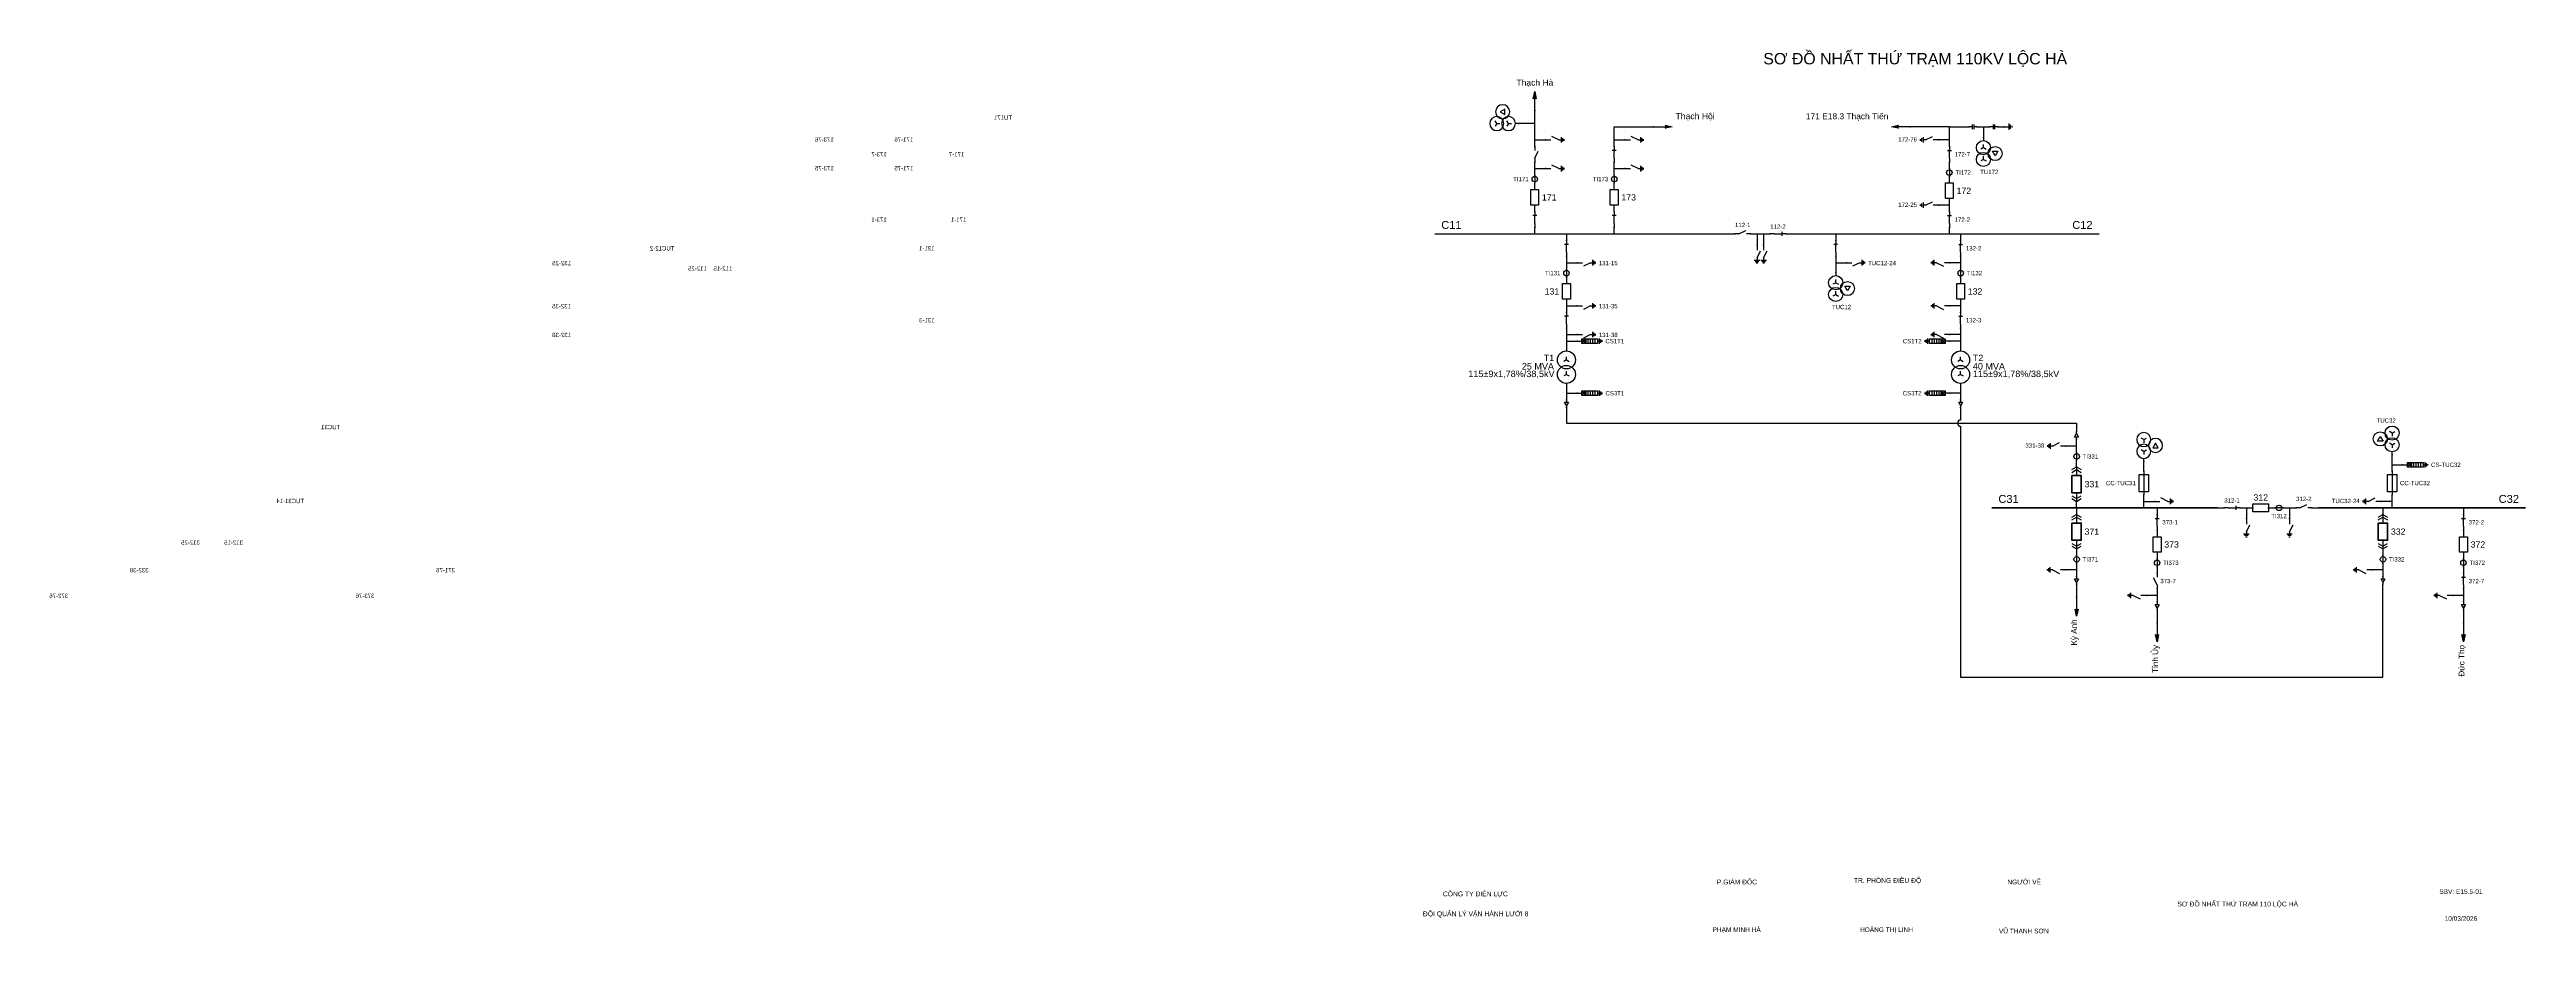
# Model space of a CAD drawing. Header units: millimetres. Extents: x -380 to 411, y 8 to 290.
import ezdxf

# ---------------------------------------------------------------- set-up
doc = ezdxf.new("R2010")
doc.units = ezdxf.units.MM
for name, color, linetype, lineweight in [('BUSBAR_110KV', 1, 'Continuous', 50), ('BUSBAR_35KV', 30, 'Continuous', 50), ('GROUND', 3, 'Continuous', 25), ('HV_110KV', 1, 'Continuous', 25), ('MV_35KV', 30, 'Continuous', 25)]:
    doc.layers.add(name, color=color, linetype=linetype, lineweight=lineweight)
doc.layers.add('SYM_PORTS', color=8, linetype='Continuous', plot=False)
doc.layers.add('TEXT', color=7, linetype='Continuous')
doc.styles.add('SLD_TEXT', font='arial.ttf')

# ---------------------------------------------------------------- blocks, each defined once
blk = doc.blocks.new('SYM_DISCONNECTOR_CLOSED')
at = {"lineweight": 25}
for points in [[(-0.625, 1.25), (0.625, 1.25)], [(0, 2.5), (0, 1.25)], [(0, -1.25), (0, 1.5)], [(0, -1.25), (0, -2.5)]]:
    blk.add_lwpolyline(points, dxfattribs=at)
at = {"layer": 'SYM_PORTS'}
for p in [(0, 2.5), (0, -2.5)]:
    blk.add_point(p, dxfattribs=at)
blk.add_attdef('DEVICE_CODE', (1.625, -0.5), '', height=2)
blk = doc.blocks.new('SYM_CIRCUIT_BREAKER')
at = {"lineweight": 25}
blk.add_lwpolyline([(-1.25, 2.5), (1.25, 2.5), (1.25, -2.5), (-1.25, -2.5)], close=True, dxfattribs=at)
at = {"layer": 'SYM_PORTS'}
for p in [(0, 2.5), (0, -2.5)]:
    blk.add_point(p, dxfattribs=at)
blk.add_attdef('DEVICE_CODE', (2.25, -0.5), '', height=2)
at = {"flags": 1}
blk.add_attdef('RATING', (2.25, -3.5), '', height=2, dxfattribs=at)
blk = doc.blocks.new('SYM_CURRENT_TRANSFORMER')
at = {"lineweight": 25}
blk.add_lwpolyline([(0, 1.25), (0, -1.25)], dxfattribs=at)
blk.add_circle((0, 0), 0.875, dxfattribs=at)
at = {"layer": 'SYM_PORTS'}
for p in [(0, 1.25), (0, -1.25)]:
    blk.add_point(p, dxfattribs=at)
blk.add_attdef('DEVICE_CODE', (1.875, -1.75), '', height=2)
at = {"flags": 1}
blk.add_attdef('RATIO', (1.875, -4.75), '', height=2, dxfattribs=at)
blk = doc.blocks.new('SYM_EARTHING_SWITCH_OPEN')
at = {"lineweight": 25}
for points in [[(0, -1.25), (-1.125, 1)], [(0, 3), (0, 1.25)], [(-0.875, -2), (0.875, -2)], [(-0.5625, -2.4375), (0.5625, -2.4375)], [(-0.25, -2.875), (0.25, -2.875)], [(0, -1.25), (0, -2)]]:
    blk.add_lwpolyline(points, dxfattribs=at)
at = {"layer": 'SYM_PORTS'}
blk.add_point((0, 3), dxfattribs=at)
blk.add_attdef('DEVICE_CODE', (1.875, 0), '', height=2)
blk = doc.blocks.new('SYM_DISCONNECTOR_OPEN')
at = {"lineweight": 25}
for points in [[(0, -1.25), (-1.125, 1)], [(0, 2.5), (0, 1.25)], [(0, -1.25), (0, -2.5)]]:
    blk.add_lwpolyline(points, dxfattribs=at)
at = {"layer": 'SYM_PORTS'}
for p in [(0, 2.5), (0, -2.5)]:
    blk.add_point(p, dxfattribs=at)
blk.add_attdef('DEVICE_CODE', (1, -0.5), '', height=2)
blk = doc.blocks.new('SYM_VOLTAGE_TRANSFORMER')
at = {"lineweight": 25}
for points in [[(0, 1.375), (-0.8625, 0.875)], [(0, 4.625), (0, 3.625)], [(0, 1.375), (0, 2.375)], [(0, 1.375), (0.8625, 0.875)], [(0, -2.375), (-0.8625, -2.875)], [(0, -2.375), (0, -1.375)], [(0, -2.375), (0.8625, -2.875)]]:
    blk.add_lwpolyline(points, dxfattribs=at)
blk.add_lwpolyline([(2.875, 0.25), (4.625, 0.25), (3.75, -1.25)], close=True, dxfattribs=at)
for centre in [(0, 1.375), (3.75, -0.5), (0, -2.375)]:
    blk.add_circle(centre, 2.25, dxfattribs=at)
at = {"layer": 'SYM_PORTS'}
blk.add_point((0, 4.625), dxfattribs=at)
blk.add_attdef('DEVICE_CODE', (7, 1.625), '', height=2)
at = {"flags": 1}
blk.add_attdef('RATIO', (7, -1.375), '', height=2, dxfattribs=at)
blk = doc.blocks.new('SYM_LINE_FEEDER_ARROW')
blk.add_hatch(color=7).paths.add_polyline_path([(0, -3), (-0.5, -0.75), (0, -1.25), (0.5, -0.75)])
at = {"lineweight": 25}
blk.add_lwpolyline([(0, 3), (0, -1.25)], dxfattribs=at)
blk.add_lwpolyline([(0, -3), (-0.5, -0.75), (0, -1.25), (0.5, -0.75)], close=True, dxfattribs=at)
at = {"layer": 'SYM_PORTS'}
blk.add_point((0, 3), dxfattribs=at)
blk.add_attdef('LINE_NAME', (1.5, 0), '', height=2)
blk = doc.blocks.new('SYM_SURGE_ARRESTER')
at = {"lineweight": 25}
for points in [[(-0.75, 2.5), (0.75, 2.5), (0.75, 1.25), (-0.75, 1.25)], [(-0.75, 1.25), (0.75, 1.25), (0.75, -2.5), (-0.75, -2.5)]]:
    blk.add_lwpolyline(points, close=True, dxfattribs=at)
for points in [[(-0.75, 2.5), (0.75, 1.25)], [(0.75, 2.5), (-0.75, 1.25)], [(-0.75, 0.5), (0.75, 0.5)], [(0, 4), (0, 2.5)], [(-0.875, -3.125), (0.875, -3.125)], [(-0.75, -0.25), (0.75, -0.25)], [(-0.75, -1), (0.75, -1)], [(-0.75, -1.75), (0.75, -1.75)], [(-0.5625, -3.5625), (0.5625, -3.5625)], [(-0.25, -4), (0.25, -4)], [(0, -2.5), (0, -3.125)]]:
    blk.add_lwpolyline(points, dxfattribs=at)
at = {"layer": 'SYM_PORTS'}
blk.add_point((0, 4), dxfattribs=at)
blk.add_attdef('DEVICE_CODE', (1.875, 1), '', height=2)
blk = doc.blocks.new('SYM_TRANSFORMER_2W')
at = {"lineweight": 25}
for points in [[(0, 2.3125), (-0.8625, 1.8125)], [(0, 2.3125), (0, 3.3125)], [(0, 2.3125), (0.8625, 1.8125)], [(0, -2.3125), (-0.8625, -2.8125)], [(0, -2.3125), (0, -1.3125)], [(0, -2.3125), (0.8625, -2.8125)]]:
    blk.add_lwpolyline(points, dxfattribs=at)
for centre in [(0, 2.3125), (0, -2.3125)]:
    blk.add_circle(centre, 2.875, dxfattribs=at)
at = {"layer": 'SYM_PORTS'}
for p in [(0, 5.1875), (0, -5.1875)]:
    blk.add_point(p, dxfattribs=at)
blk.add_attdef('DEVICE_CODE', (3.875, 2.1875), '', height=2)
at = {"flags": 1}
for tag, p in [('POWER', (3.875, -0.8125)), ('VOLTAGE_RATIO', (3.875, -3.8125))]:
    blk.add_attdef(tag, p, '', height=2, dxfattribs=at)
blk = doc.blocks.new('SYM_CABLE_TERMINATION')
at = {"lineweight": 25}
blk.add_lwpolyline([(-0.625, 0.5), (0.625, 0.5), (0, -0.625)], close=True, dxfattribs=at)
for points in [[(0, 1.25), (0, 0.5)], [(0, -0.625), (0, -1.25)]]:
    blk.add_lwpolyline(points, dxfattribs=at)
at = {"layer": 'SYM_PORTS'}
for p in [(0, 1.25), (0, -1.25)]:
    blk.add_point(p, dxfattribs=at)
blk = doc.blocks.new('SYM_COUPLING_CAPACITOR')
at = {"lineweight": 25}
for points in [[(-0.75, 0.25), (0.75, 0.25)], [(0, 1.25), (0, 0.25)], [(-0.75, -0.25), (0.75, -0.25)], [(0, -0.25), (0, -1.25)]]:
    blk.add_lwpolyline(points, dxfattribs=at)
at = {"layer": 'SYM_PORTS'}
for p in [(0, 1.25), (0, -1.25)]:
    blk.add_point(p, dxfattribs=at)
blk.add_attdef('DEVICE_CODE', (1.75, -1.75), '', height=2)
blk = doc.blocks.new('SYM_GROUND_SYMBOL')
at = {"lineweight": 25}
for points in [[(0, 1.25), (0, -0.25)], [(-1, -0.25), (1, -0.25)], [(-0.625, -0.75), (0.625, -0.75)], [(-0.25, -1.25), (0.25, -1.25)]]:
    blk.add_lwpolyline(points, dxfattribs=at)
at = {"layer": 'SYM_PORTS'}
blk.add_point((0, 1.25), dxfattribs=at)
blk = doc.blocks.new('SYM_DRAWOUT_BREAKER')
at = {"lineweight": 25}
for points in [[(-1.5, 4.625), (0, 5.5), (1.5, 4.625)], [(-1.5, 3.75), (0, 4.625), (1.5, 3.75)], [(0, 5.5), (0, 2.75)], [(-1.5, -3.75), (0, -4.625), (1.5, -3.75)], [(-1.5, -4.625), (0, -5.5), (1.5, -4.625)], [(0, -2.75), (0, -5.5)]]:
    blk.add_lwpolyline(points, dxfattribs=at)
at = {"lineweight": 35}
blk.add_lwpolyline([(-1.5, 2.75), (1.5, 2.75), (1.5, -2.75), (-1.5, -2.75)], close=True, dxfattribs=at)
at = {"layer": 'SYM_PORTS'}
for p in [(0, 5.5), (0, -5.5)]:
    blk.add_point(p, dxfattribs=at)
blk.add_attdef('DEVICE_CODE', (2.5, 2.5), '', height=2)
at = {"flags": 1}
blk.add_attdef('RATING', (2.5, -0.5), '', height=2, dxfattribs=at)
blk = doc.blocks.new('SYM_FUSE_DISCONNECTOR')
at = {"lineweight": 25}
blk.add_lwpolyline([(-1.5, 2.75), (1.5, 2.75), (1.5, -2.75), (-1.5, -2.75)], close=True, dxfattribs=at)
blk.add_lwpolyline([(0, 3.75), (0, -3.75)], dxfattribs=at)
at = {"layer": 'SYM_PORTS'}
for p in [(0, 3.75), (0, -3.75)]:
    blk.add_point(p, dxfattribs=at)
blk.add_attdef('DEVICE_CODE', (2.5, 0.75), '', height=2)
at = {"flags": 1}
blk.add_attdef('RATING', (2.5, -2.25), '', height=2, dxfattribs=at)

msp = doc.modelspace()

# ---------------------------------------------------------------- linework, layer by layer
at = {"layer": 'BUSBAR_110KV', "const_width": 0.481}
for points in [[(62.1, 231.1), (155.98, 231.1)], [(176.44, 231.1), (274.51, 231.1)]]:
    msp.add_lwpolyline(points, dxfattribs=at)
at = {"layer": 'BUSBAR_35KV', "const_width": 0.481}
for points in [[(240.11, 143.6), (312.32, 143.6)], [(344.46, 143.6), (410.76, 143.6)]]:
    msp.add_lwpolyline(points, dxfattribs=at)
at = {"layer": 'GROUND'}
msp.add_lwpolyline([(242.07, 265.33), (244.16, 265.33)], dxfattribs=at)
at = {"layer": 'HV_110KV'}
for points in [[(94.12, 266.37), (94.12, 270.55)], [(94.12, 266.37), (88.99, 266.37)], [(94.12, 261.14), (94.12, 266.37)], [(119.52, 261.14), (119.52, 265.33), (132.06, 265.33)], [(226.61, 265.33), (214.07, 265.33)], [(226.61, 261.14), (226.61, 265.33)], [(226.61, 265.33), (232.89, 265.33)], [(235.39, 265.33), (237.48, 265.33)], [(237.48, 265.33), (237.48, 261.9)], [(237.48, 265.33), (239.57, 265.33)], [(94.12, 259.05), (94.12, 261.14)], [(94.12, 261.14), (97.54, 261.14)], [(94.12, 251.96), (94.12, 254.05)], [(119.52, 259.05), (119.52, 261.14)], [(119.52, 261.14), (122.94, 261.14)], [(119.52, 251.96), (119.52, 254.05)], [(226.61, 261.14), (223.19, 261.14)], [(226.61, 259.05), (226.61, 261.14)], [(226.61, 251.96), (226.61, 254.05)], [(94.12, 249.87), (94.12, 251.96)], [(94.12, 251.96), (97.54, 251.96)], [(94.12, 245.28), (94.12, 247.37)], [(119.52, 249.87), (119.52, 251.96)], [(119.52, 251.96), (122.94, 251.96)], [(119.52, 245.28), (119.52, 247.37)], [(226.61, 247.37), (226.61, 249.46)], [(94.12, 238.19), (94.12, 240.28)], [(119.52, 238.19), (119.52, 240.28)], [(226.61, 240.28), (223.19, 240.28)], [(226.61, 240.28), (226.61, 242.37)], [(226.61, 238.19), (226.61, 240.28)], [(94.12, 231.1), (94.12, 233.19)], [(104.25, 231.1), (104.25, 229)], [(119.52, 231.1), (119.52, 233.19)], [(155.98, 231.1), (158.07, 231.1)], [(163.07, 231.1), (165.16, 231.1)], [(165.16, 231.1), (165.16, 227.67)], [(165.16, 231.1), (167.25, 231.1)], [(167.25, 231.1), (167.25, 227.67)], [(167.25, 231.1), (169.35, 231.1)], [(174.35, 231.1), (176.44, 231.1)], [(190.28, 231.1), (190.28, 229)], [(226.61, 231.1), (226.61, 233.19)], [(230.2, 231.1), (230.2, 229)], [(104.25, 224), (104.25, 221.91)], [(104.25, 221.91), (107.67, 221.91)], [(104.25, 221.91), (104.25, 219.82)], [(190.28, 224), (190.28, 221.91)], [(190.28, 221.91), (193.7, 221.91)], [(190.28, 221.91), (190.28, 218.78)], [(230.2, 221.91), (226.77, 221.91)], [(230.2, 224), (230.2, 221.91)], [(230.2, 221.91), (230.2, 219.82)], [(104.25, 217.32), (104.25, 215.23)], [(230.2, 217.32), (230.2, 215.23)], [(104.25, 210.23), (104.25, 208.14)], [(104.25, 208.14), (107.67, 208.14)], [(104.25, 208.14), (104.25, 206.05)], [(230.2, 208.14), (226.77, 208.14)], [(230.2, 210.23), (230.2, 208.14)], [(230.2, 208.14), (230.2, 206.05)], [(104.25, 201.05), (104.25, 198.96)], [(104.25, 198.96), (107.67, 198.96)], [(104.25, 198.96), (104.25, 196.87)], [(230.2, 198.96), (226.77, 198.96)], [(230.2, 201.05), (230.2, 198.96)], [(230.2, 198.96), (230.2, 196.87)], [(104.25, 196.87), (107.67, 196.87)], [(104.25, 196.87), (104.25, 193.73)], [(230.2, 196.87), (226.77, 196.87)], [(230.2, 196.87), (230.2, 193.73)]]:
    msp.add_lwpolyline(points, dxfattribs=at)
at = {"layer": 'MV_35KV'}
for points in [[(104.25, 183.35), (104.25, 180.22)], [(230.2, 183.35), (230.2, 180.22)], [(104.25, 180.22), (107.67, 180.22)], [(104.25, 180.22), (104.25, 178.13)], [(104.25, 175.63), (104.25, 172.93), (104.25, 170.66), (267.26, 170.66), (267.26, 167.96)], [(230.2, 180.22), (226.77, 180.22)], [(230.2, 180.22), (230.2, 178.13)], [(267.26, 163.37), (263.84, 163.37)], [(267.26, 163.37), (267.26, 165.46)], [(267.26, 161.28), (267.26, 163.37)], [(267.26, 156.69), (267.26, 158.78)], [(288.73, 155.28), (288.73, 158.42)], [(368.05, 157.37), (368.05, 160.51)], [(368.05, 155.28), (368.05, 157.37)], [(368.05, 157.37), (371.47, 157.37)], [(267.26, 143.6), (267.26, 145.69)], [(267.26, 143.6), (267.26, 141.5)], [(288.73, 145.69), (288.73, 147.78)], [(288.73, 143.6), (288.73, 145.69)], [(288.73, 145.69), (292.15, 145.69)], [(292.98, 143.6), (292.98, 141.5)], [(312.32, 143.6), (314.41, 143.6)], [(319.41, 143.6), (321.5, 143.6)], [(321.5, 143.6), (321.5, 140.17)], [(321.5, 143.6), (323.59, 143.6)], [(328.59, 143.6), (330.68, 143.6)], [(333.18, 143.6), (335.28, 143.6)], [(335.28, 143.6), (335.28, 140.17)], [(335.28, 143.6), (337.37, 143.6)], [(342.37, 143.6), (344.46, 143.6)], [(368.05, 145.69), (364.62, 145.69)], [(365.15, 143.6), (365.15, 141.5)], [(368.05, 145.69), (368.05, 147.78)], [(368.05, 143.6), (368.05, 145.69)], [(390.87, 143.6), (390.87, 141.5)], [(292.98, 136.5), (292.98, 134.41)], [(390.87, 136.5), (390.87, 134.41)], [(267.26, 130.5), (267.26, 128.41)], [(292.98, 129.41), (292.98, 127.32)], [(365.15, 130.5), (365.15, 128.41)], [(390.87, 129.41), (390.87, 127.32)], [(267.26, 123.82), (263.84, 123.82)], [(267.26, 125.91), (267.26, 123.82)], [(267.26, 123.82), (267.26, 121.73)], [(267.26, 119.23), (267.26, 115.05)], [(292.98, 124.82), (292.98, 122.73)], [(365.15, 123.82), (361.72, 123.82)], [(365.15, 125.91), (365.15, 123.82)], [(365.15, 123.82), (365.15, 121.73)], [(390.87, 124.82), (390.87, 122.73)], [(292.98, 115.64), (289.56, 115.64)], [(292.98, 117.73), (292.98, 115.64)], [(292.98, 115.64), (292.98, 113.55)], [(292.98, 111.05), (292.98, 106.87)], [(390.87, 115.64), (387.44, 115.64)], [(390.87, 117.73), (390.87, 115.64)], [(390.87, 115.64), (390.87, 113.55)], [(390.87, 111.05), (390.87, 106.87)]]:
    msp.add_lwpolyline(points, dxfattribs=at)
msp.add_lwpolyline([(230.2, 175.63), (230.2, 171.66, 1), (230.2, 169.66), (230.2, 89.51), (365.15, 89.51), (365.15, 116.53), (365.15, 119.23)], format="xyb", dxfattribs=at)

# ---------------------------------------------------------------- block references
at = {"layer": 'GROUND'}
for name, p, rotation in [('SYM_COUPLING_CAPACITOR', (240.82, 265.33), 270), ('SYM_GROUND_SYMBOL', (245.41, 265.33), 90)]:
    msp.add_blockref(name, p, dxfattribs=dict(at, rotation=rotation))
at = {"layer": 'HV_110KV'}
ref = msp.add_blockref('SYM_VOLTAGE_TRANSFORMER', (84.36, 266.37), dxfattribs=dict(at, xscale=-1, rotation=270))
ref.add_attrib('DEVICE_CODE', 'TU171', (72.88, 267.56), dxfattribs={"layer": 'TEXT', "extrusion": (0, 0, -1), "height": 1.385, "style": 'SLD_TEXT'})
for name, p, rotation in [('SYM_LINE_FEEDER_ARROW', (94.12, 273.55), 180), ('SYM_LINE_FEEDER_ARROW', (135.06, 265.33), 90), ('SYM_LINE_FEEDER_ARROW', (211.07, 265.33), 270), ('SYM_COUPLING_CAPACITOR', (234.14, 265.33), 270)]:
    msp.add_blockref(name, p, dxfattribs=dict(at, rotation=rotation))
ref = msp.add_blockref('SYM_EARTHING_SWITCH_OPEN', (125.94, 261.14), dxfattribs=dict(at, xscale=-1, rotation=90))
ref.add_attrib('DEVICE_CODE', '173-76', (129.86, 260.58), dxfattribs={"layer": 'TEXT', "extrusion": (0, 0, -1), "height": 1.385, "style": 'SLD_TEXT'})
ref = msp.add_blockref('SYM_EARTHING_SWITCH_OPEN', (100.54, 261.14), dxfattribs=dict(at, xscale=-1, rotation=90))
ref.add_attrib('DEVICE_CODE', '171-76', (104.46, 260.58), dxfattribs={"layer": 'TEXT', "extrusion": (0, 0, -1), "height": 1.385, "style": 'SLD_TEXT'})
ref = msp.add_blockref('SYM_EARTHING_SWITCH_OPEN', (220.19, 261.14), dxfattribs=dict(at, rotation=270))
ref.add_attrib('DEVICE_CODE', '172-76', (210.25, 260.58), dxfattribs={"layer": 'TEXT', "height": 1.385, "style": 'SLD_TEXT'})
ref = msp.add_blockref('SYM_VOLTAGE_TRANSFORMER', (237.48, 257.28), dxfattribs=at)
ref.add_attrib('DEVICE_CODE', 'TU172', (236.45, 250.22), dxfattribs={"layer": 'TEXT', "height": 1.385, "style": 'SLD_TEXT'})
ref = msp.add_blockref('SYM_DISCONNECTOR_CLOSED', (119.52, 256.55), dxfattribs=dict(at, xscale=-1))
ref.add_attrib('DEVICE_CODE', '173-7', (112.9, 255.87), dxfattribs={"layer": 'TEXT', "extrusion": (0, 0, -1), "height": 1.385, "style": 'SLD_TEXT'})
ref = msp.add_blockref('SYM_DISCONNECTOR_OPEN', (94.12, 256.55), dxfattribs=dict(at, xscale=-1))
ref.add_attrib('DEVICE_CODE', '171-7', (88.13, 255.86), dxfattribs={"layer": 'TEXT', "extrusion": (0, 0, -1), "height": 1.385, "style": 'SLD_TEXT'})
ref = msp.add_blockref('SYM_DISCONNECTOR_CLOSED', (226.61, 256.55), dxfattribs=at)
ref.add_attrib('DEVICE_CODE', '172-7', (228.28, 255.86), dxfattribs={"layer": 'TEXT', "height": 1.385, "style": 'SLD_TEXT'})
ref = msp.add_blockref('SYM_EARTHING_SWITCH_OPEN', (125.94, 251.96), dxfattribs=dict(at, xscale=-1, rotation=90))
ref.add_attrib('DEVICE_CODE', '173-75', (129.86, 251.4), dxfattribs={"layer": 'TEXT', "extrusion": (0, 0, -1), "height": 1.385, "style": 'SLD_TEXT'})
ref = msp.add_blockref('SYM_EARTHING_SWITCH_OPEN', (100.54, 251.96), dxfattribs=dict(at, xscale=-1, rotation=90))
ref.add_attrib('DEVICE_CODE', '171-75', (104.46, 251.4), dxfattribs={"layer": 'TEXT', "extrusion": (0, 0, -1), "height": 1.385, "style": 'SLD_TEXT'})
ref = msp.add_blockref('SYM_CURRENT_TRANSFORMER', (94.12, 248.62), dxfattribs=at)
ref.add_attrib('DEVICE_CODE', 'TI171', (87.25, 247.92), dxfattribs={"layer": 'TEXT', "height": 1.385, "style": 'SLD_TEXT'})
ref = msp.add_blockref('SYM_CURRENT_TRANSFORMER', (119.52, 248.62), dxfattribs=at)
ref.add_attrib('DEVICE_CODE', 'TI173', (112.65, 247.94), dxfattribs={"layer": 'TEXT', "height": 1.385, "style": 'SLD_TEXT'})
ref = msp.add_blockref('SYM_CIRCUIT_BREAKER', (226.61, 244.87), dxfattribs=at)
ref.add_attrib('DEVICE_CODE', '172', (228.91, 243.87), dxfattribs={"layer": 'TEXT', "height": 1.996, "style": 'SLD_TEXT'})
ref = msp.add_blockref('SYM_CURRENT_TRANSFORMER', (226.61, 250.71), dxfattribs=at)
ref.add_attrib('DEVICE_CODE', 'TI172', (228.53, 250.02), dxfattribs={"layer": 'TEXT', "height": 1.385, "style": 'SLD_TEXT'})
ref = msp.add_blockref('SYM_DISCONNECTOR_CLOSED', (119.52, 235.69), dxfattribs=dict(at, xscale=-1))
ref.add_attrib('DEVICE_CODE', '173-1', (112.9, 235), dxfattribs={"layer": 'TEXT', "extrusion": (0, 0, -1), "height": 1.385, "style": 'SLD_TEXT'})
ref = msp.add_blockref('SYM_DISCONNECTOR_CLOSED', (94.12, 235.69), dxfattribs=dict(at, xscale=-1))
ref.add_attrib('DEVICE_CODE', '171-1', (87.5, 234.99), dxfattribs={"layer": 'TEXT', "extrusion": (0, 0, -1), "height": 1.385, "style": 'SLD_TEXT'})
ref = msp.add_blockref('SYM_CIRCUIT_BREAKER', (94.12, 242.78), dxfattribs=at)
ref.add_attrib('DEVICE_CODE', '171', (96.42, 241.78), dxfattribs={"layer": 'TEXT', "height": 1.996, "style": 'SLD_TEXT'})
ref = msp.add_blockref('SYM_CIRCUIT_BREAKER', (119.52, 242.78), dxfattribs=at)
ref.add_attrib('DEVICE_CODE', '173', (121.81, 241.79), dxfattribs={"layer": 'TEXT', "height": 1.997, "style": 'SLD_TEXT'})
ref = msp.add_blockref('SYM_EARTHING_SWITCH_OPEN', (220.19, 240.28), dxfattribs=dict(at, rotation=270))
ref.add_attrib('DEVICE_CODE', '172-25', (210.25, 239.72), dxfattribs={"layer": 'TEXT', "height": 1.385, "style": 'SLD_TEXT'})
ref = msp.add_blockref('SYM_DISCONNECTOR_CLOSED', (226.61, 235.69), dxfattribs=at)
ref.add_attrib('DEVICE_CODE', '172-2', (228.28, 234.99), dxfattribs={"layer": 'TEXT', "height": 1.385, "style": 'SLD_TEXT'})
ref = msp.add_blockref('SYM_DISCONNECTOR_OPEN', (160.57, 231.1), dxfattribs=dict(at, rotation=270))
ref.add_attrib('DEVICE_CODE', '112-1', (158.1, 233.27), dxfattribs={"layer": 'TEXT', "height": 1.385, "style": 'SLD_TEXT'})
ref = msp.add_blockref('SYM_DISCONNECTOR_CLOSED', (171.85, 231.1), dxfattribs=dict(at, rotation=270))
ref.add_attrib('DEVICE_CODE', '112-2', (169.37, 232.77), dxfattribs={"layer": 'TEXT', "height": 1.385, "style": 'SLD_TEXT'})
ref = msp.add_blockref('SYM_EARTHING_SWITCH_OPEN', (223.77, 221.91), dxfattribs=dict(at, xscale=-1, rotation=270))
ref.add_attrib('DEVICE_CODE', '132-25', (213.83, 221.1), dxfattribs={"layer": 'TEXT', "extrusion": (0, 0, -1), "height": 1.385, "style": 'SLD_TEXT'})
ref = msp.add_blockref('SYM_DISCONNECTOR_CLOSED', (190.28, 226.5), dxfattribs=dict(at, xscale=-1))
ref.add_attrib('DEVICE_CODE', 'TUC12-2', (180.76, 225.81), dxfattribs={"layer": 'TEXT', "extrusion": (0, 0, -1), "height": 1.385, "style": 'SLD_TEXT'})
ref = msp.add_blockref('SYM_EARTHING_SWITCH_OPEN', (167.25, 224.67), dxfattribs=dict(at, xscale=-1))
ref.add_attrib('DEVICE_CODE', '112-25', (170.39, 219.36), dxfattribs={"layer": 'TEXT', "extrusion": (0, 0, -1), "height": 1.385, "style": 'SLD_TEXT'})
ref = msp.add_blockref('SYM_EARTHING_SWITCH_OPEN', (165.16, 224.67), dxfattribs=dict(at, xscale=-1))
ref.add_attrib('DEVICE_CODE', '112-15', (162.28, 219.36), dxfattribs={"layer": 'TEXT', "extrusion": (0, 0, -1), "height": 1.385, "style": 'SLD_TEXT'})
ref = msp.add_blockref('SYM_DISCONNECTOR_CLOSED', (104.25, 226.5), dxfattribs=dict(at, xscale=-1))
ref.add_attrib('DEVICE_CODE', '131-1', (97.63, 225.82), dxfattribs={"layer": 'TEXT', "extrusion": (0, 0, -1), "height": 1.385, "style": 'SLD_TEXT'})
ref = msp.add_blockref('SYM_EARTHING_SWITCH_OPEN', (110.67, 221.91), dxfattribs=dict(at, rotation=90))
ref.add_attrib('DEVICE_CODE', '131-15', (114.59, 221.1), dxfattribs={"layer": 'TEXT', "height": 1.385, "style": 'SLD_TEXT'})
ref = msp.add_blockref('SYM_EARTHING_SWITCH_OPEN', (196.7, 221.91), dxfattribs=dict(at, rotation=90))
ref.add_attrib('DEVICE_CODE', 'TUC12-24', (200.62, 221.1), dxfattribs={"layer": 'TEXT', "height": 1.385, "style": 'SLD_TEXT'})
ref = msp.add_blockref('SYM_DISCONNECTOR_CLOSED', (230.2, 226.5), dxfattribs=at)
ref.add_attrib('DEVICE_CODE', '132-2', (231.87, 225.82), dxfattribs={"layer": 'TEXT', "height": 1.385, "style": 'SLD_TEXT'})
ref = msp.add_blockref('SYM_CURRENT_TRANSFORMER', (104.25, 218.57), dxfattribs=at)
ref.add_attrib('DEVICE_CODE', 'TI131', (97.38, 217.89), dxfattribs={"layer": 'TEXT', "height": 1.385, "style": 'SLD_TEXT'})
ref = msp.add_blockref('SYM_CIRCUIT_BREAKER', (104.25, 212.73), dxfattribs=at)
ref.add_attrib('DEVICE_CODE', '131', (97.3, 211.75), dxfattribs={"layer": 'TEXT', "height": 1.997, "style": 'SLD_TEXT'})
ref = msp.add_blockref('SYM_VOLTAGE_TRANSFORMER', (190.28, 214.15), dxfattribs=at)
ref.add_attrib('DEVICE_CODE', 'TUC12', (189.09, 207.07), dxfattribs={"layer": 'TEXT', "height": 1.385, "style": 'SLD_TEXT'})
ref = msp.add_blockref('SYM_CIRCUIT_BREAKER', (230.2, 212.73), dxfattribs=at)
ref.add_attrib('DEVICE_CODE', '132', (232.49, 211.75), dxfattribs={"layer": 'TEXT', "height": 1.997, "style": 'SLD_TEXT'})
ref = msp.add_blockref('SYM_CURRENT_TRANSFORMER', (230.2, 218.57), dxfattribs=at)
ref.add_attrib('DEVICE_CODE', 'TI132', (232.12, 217.89), dxfattribs={"layer": 'TEXT', "height": 1.385, "style": 'SLD_TEXT'})
ref = msp.add_blockref('SYM_EARTHING_SWITCH_OPEN', (223.77, 208.14), dxfattribs=dict(at, xscale=-1, rotation=270))
ref.add_attrib('DEVICE_CODE', '132-35', (213.83, 207.33), dxfattribs={"layer": 'TEXT', "extrusion": (0, 0, -1), "height": 1.385, "style": 'SLD_TEXT'})
ref = msp.add_blockref('SYM_DISCONNECTOR_CLOSED', (104.25, 203.55), dxfattribs=dict(at, xscale=-1))
ref.add_attrib('DEVICE_CODE', '131-3', (97.63, 202.86), dxfattribs={"layer": 'TEXT', "extrusion": (0, 0, -1), "height": 1.385, "style": 'SLD_TEXT'})
ref = msp.add_blockref('SYM_EARTHING_SWITCH_OPEN', (110.67, 208.14), dxfattribs=dict(at, rotation=90))
ref.add_attrib('DEVICE_CODE', '131-35', (114.59, 207.33), dxfattribs={"layer": 'TEXT', "height": 1.385, "style": 'SLD_TEXT'})
ref = msp.add_blockref('SYM_DISCONNECTOR_CLOSED', (230.2, 203.55), dxfattribs=at)
ref.add_attrib('DEVICE_CODE', '132-3', (231.87, 202.86), dxfattribs={"layer": 'TEXT', "height": 1.385, "style": 'SLD_TEXT'})
ref = msp.add_blockref('SYM_EARTHING_SWITCH_OPEN', (223.77, 198.96), dxfattribs=dict(at, xscale=-1, rotation=270))
ref.add_attrib('DEVICE_CODE', '132-38', (213.83, 198.15), dxfattribs={"layer": 'TEXT', "extrusion": (0, 0, -1), "height": 1.385, "style": 'SLD_TEXT'})
ref = msp.add_blockref('SYM_EARTHING_SWITCH_OPEN', (110.67, 198.96), dxfattribs=dict(at, rotation=90))
ref.add_attrib('DEVICE_CODE', '131-38', (114.59, 198.15), dxfattribs={"layer": 'TEXT', "height": 1.385, "style": 'SLD_TEXT'})
ref = msp.add_blockref('SYM_TRANSFORMER_2W', (104.25, 188.54), dxfattribs=at)
ref.add_attrib('DEVICE_CODE', 'T1', (96.99, 190.47), dxfattribs={"layer": 'TEXT', "height": 2.046, "style": 'SLD_TEXT'})
ref = msp.add_blockref('SYM_SURGE_ARRESTER', (111.67, 196.87), dxfattribs=dict(at, rotation=90))
ref.add_attrib('DEVICE_CODE', 'CS1T1', (116.71, 196.17), dxfattribs={"layer": 'TEXT', "height": 1.385, "style": 'SLD_TEXT'})
ref = msp.add_blockref('SYM_SURGE_ARRESTER', (222.77, 196.87), dxfattribs=dict(at, rotation=270))
ref.add_attrib('DEVICE_CODE', 'CS1T2', (211.71, 196.17), dxfattribs={"layer": 'TEXT', "height": 1.385, "style": 'SLD_TEXT'})
ref = msp.add_blockref('SYM_TRANSFORMER_2W', (230.2, 188.54), dxfattribs=at)
ref.add_attrib('DEVICE_CODE', 'T2', (234.12, 190.47), dxfattribs={"layer": 'TEXT', "height": 2.046, "style": 'SLD_TEXT'})
at = {"layer": 'MV_35KV'}
for name, p in [('SYM_CABLE_TERMINATION', (104.25, 176.88)), ('SYM_CABLE_TERMINATION', (230.2, 176.88)), ('SYM_CABLE_TERMINATION', (267.26, 120.48)), ('SYM_CABLE_TERMINATION', (365.15, 120.48)), ('SYM_LINE_FEEDER_ARROW', (267.26, 112.05)), ('SYM_CABLE_TERMINATION', (292.98, 112.3)), ('SYM_CABLE_TERMINATION', (390.87, 112.3)), ('SYM_LINE_FEEDER_ARROW', (292.98, 103.87)), ('SYM_LINE_FEEDER_ARROW', (390.87, 103.87))]:
    msp.add_blockref(name, p, dxfattribs=at)
ref = msp.add_blockref('SYM_SURGE_ARRESTER', (111.67, 180.22), dxfattribs=dict(at, rotation=90))
ref.add_attrib('DEVICE_CODE', 'CS3T1', (116.71, 179.53), dxfattribs={"layer": 'TEXT', "height": 1.385, "style": 'SLD_TEXT'})
ref = msp.add_blockref('SYM_SURGE_ARRESTER', (222.77, 180.22), dxfattribs=dict(at, rotation=270))
ref.add_attrib('DEVICE_CODE', 'CS3T2', (211.71, 179.53), dxfattribs={"layer": 'TEXT', "height": 1.385, "style": 'SLD_TEXT'})
ref = msp.add_blockref('SYM_VOLTAGE_TRANSFORMER', (288.73, 163.04), dxfattribs=dict(at, xscale=-1, rotation=180))
ref.add_attrib('DEVICE_CODE', 'TUC31', (287.54, 168.73), dxfattribs={"layer": 'TEXT', "extrusion": (0, 0, -1), "height": 1.385, "style": 'SLD_TEXT'})
at = {"layer": 'MV_35KV', "rotation": 180}
msp.add_blockref('SYM_CABLE_TERMINATION', (267.26, 166.71), dxfattribs=at)
at = {"layer": 'MV_35KV'}
ref = msp.add_blockref('SYM_VOLTAGE_TRANSFORMER', (368.05, 165.13), dxfattribs=dict(at, rotation=180))
ref.add_attrib('DEVICE_CODE', 'TUC32', (363.11, 170.83), dxfattribs={"layer": 'TEXT', "height": 1.385, "style": 'SLD_TEXT'})
ref = msp.add_blockref('SYM_EARTHING_SWITCH_OPEN', (260.84, 163.37), dxfattribs=dict(at, rotation=270))
ref.add_attrib('DEVICE_CODE', '331-38', (250.9, 162.81), dxfattribs={"layer": 'TEXT', "height": 1.385, "style": 'SLD_TEXT'})
ref = msp.add_blockref('SYM_CURRENT_TRANSFORMER', (267.26, 160.03), dxfattribs=at)
ref.add_attrib('DEVICE_CODE', 'TI331', (269.19, 159.34), dxfattribs={"layer": 'TEXT', "height": 1.385, "style": 'SLD_TEXT'})
ref = msp.add_blockref('SYM_DRAWOUT_BREAKER', (267.26, 151.19), dxfattribs=at)
ref.add_attrib('DEVICE_CODE', '331', (269.81, 150.2), dxfattribs={"layer": 'TEXT', "height": 1.997, "style": 'SLD_TEXT'})
ref = msp.add_blockref('SYM_FUSE_DISCONNECTOR', (288.73, 151.53), dxfattribs=at)
ref.add_attrib('DEVICE_CODE', 'CC-TUC31', (276.62, 150.84), dxfattribs={"layer": 'TEXT', "height": 1.385, "style": 'SLD_TEXT'})
ref = msp.add_blockref('SYM_FUSE_DISCONNECTOR', (368.05, 151.53), dxfattribs=at)
ref.add_attrib('DEVICE_CODE', 'CC-TUC32', (370.59, 150.84), dxfattribs={"layer": 'TEXT', "height": 1.385, "style": 'SLD_TEXT'})
ref = msp.add_blockref('SYM_SURGE_ARRESTER', (375.47, 157.37), dxfattribs=dict(at, rotation=90))
ref.add_attrib('DEVICE_CODE', 'CS-TUC32', (380.52, 156.68), dxfattribs={"layer": 'TEXT', "height": 1.385, "style": 'SLD_TEXT'})
ref = msp.add_blockref('SYM_EARTHING_SWITCH_OPEN', (295.15, 145.69), dxfattribs=dict(at, xscale=-1, rotation=90))
ref.add_attrib('DEVICE_CODE', 'TUC31-14', (299.07, 145.12), dxfattribs={"layer": 'TEXT', "extrusion": (0, 0, -1), "height": 1.385, "style": 'SLD_TEXT'})
ref = msp.add_blockref('SYM_DISCONNECTOR_CLOSED', (316.91, 143.6), dxfattribs=dict(at, rotation=270))
ref.add_attrib('DEVICE_CODE', '312-1', (314.44, 145.29), dxfattribs={"layer": 'TEXT', "height": 1.385, "style": 'SLD_TEXT'})
ref = msp.add_blockref('SYM_CIRCUIT_BREAKER', (326.09, 143.6), dxfattribs=dict(at, rotation=270))
ref.add_attrib('DEVICE_CODE', '312', (323.77, 145.93), dxfattribs={"layer": 'TEXT', "height": 1.997, "style": 'SLD_TEXT'})
ref = msp.add_blockref('SYM_CURRENT_TRANSFORMER', (331.93, 143.6), dxfattribs=dict(at, rotation=270))
ref.add_attrib('DEVICE_CODE', 'TI312', (329.46, 140.28), dxfattribs={"layer": 'TEXT', "height": 1.385, "style": 'SLD_TEXT'})
ref = msp.add_blockref('SYM_DISCONNECTOR_OPEN', (339.87, 143.6), dxfattribs=dict(at, rotation=270))
ref.add_attrib('DEVICE_CODE', '312-2', (337.39, 145.79), dxfattribs={"layer": 'TEXT', "height": 1.385, "style": 'SLD_TEXT'})
ref = msp.add_blockref('SYM_EARTHING_SWITCH_OPEN', (361.62, 145.69), dxfattribs=dict(at, rotation=270))
ref.add_attrib('DEVICE_CODE', 'TUC32-24', (348.78, 145.12), dxfattribs={"layer": 'TEXT', "height": 1.385, "style": 'SLD_TEXT'})
ref = msp.add_blockref('SYM_EARTHING_SWITCH_OPEN', (335.28, 137.17), dxfattribs=dict(at, xscale=-1))
ref.add_attrib('DEVICE_CODE', '312-25', (332.39, 131.86), dxfattribs={"layer": 'TEXT', "extrusion": (0, 0, -1), "height": 1.385, "style": 'SLD_TEXT'})
ref = msp.add_blockref('SYM_EARTHING_SWITCH_OPEN', (321.5, 137.17), dxfattribs=dict(at, xscale=-1))
ref.add_attrib('DEVICE_CODE', '312-15', (318.62, 131.86), dxfattribs={"layer": 'TEXT', "extrusion": (0, 0, -1), "height": 1.385, "style": 'SLD_TEXT'})
ref = msp.add_blockref('SYM_DRAWOUT_BREAKER', (267.26, 136), dxfattribs=at)
ref.add_attrib('DEVICE_CODE', '371', (269.81, 135.02), dxfattribs={"layer": 'TEXT', "height": 1.997, "style": 'SLD_TEXT'})
ref = msp.add_blockref('SYM_DISCONNECTOR_CLOSED', (292.98, 139), dxfattribs=at)
ref.add_attrib('DEVICE_CODE', '373-1', (294.66, 138.32), dxfattribs={"layer": 'TEXT', "height": 1.385, "style": 'SLD_TEXT'})
ref = msp.add_blockref('SYM_DRAWOUT_BREAKER', (365.15, 136), dxfattribs=at)
ref.add_attrib('DEVICE_CODE', '332', (367.69, 135.02), dxfattribs={"layer": 'TEXT', "height": 1.997, "style": 'SLD_TEXT'})
ref = msp.add_blockref('SYM_DISCONNECTOR_CLOSED', (390.87, 139), dxfattribs=at)
ref.add_attrib('DEVICE_CODE', '372-2', (392.54, 138.32), dxfattribs={"layer": 'TEXT', "height": 1.385, "style": 'SLD_TEXT'})
ref = msp.add_blockref('SYM_CURRENT_TRANSFORMER', (267.26, 127.16), dxfattribs=at)
ref.add_attrib('DEVICE_CODE', 'TI371', (269.19, 126.48), dxfattribs={"layer": 'TEXT', "height": 1.385, "style": 'SLD_TEXT'})
ref = msp.add_blockref('SYM_CIRCUIT_BREAKER', (292.98, 131.91), dxfattribs=at)
ref.add_attrib('DEVICE_CODE', '373', (295.28, 130.93), dxfattribs={"layer": 'TEXT', "height": 1.997, "style": 'SLD_TEXT'})
ref = msp.add_blockref('SYM_CURRENT_TRANSFORMER', (292.98, 126.07), dxfattribs=at)
ref.add_attrib('DEVICE_CODE', 'TI373', (294.91, 125.39), dxfattribs={"layer": 'TEXT', "height": 1.385, "style": 'SLD_TEXT'})
ref = msp.add_blockref('SYM_CURRENT_TRANSFORMER', (365.15, 127.16), dxfattribs=at)
ref.add_attrib('DEVICE_CODE', 'TI332', (367.07, 126.48), dxfattribs={"layer": 'TEXT', "height": 1.385, "style": 'SLD_TEXT'})
ref = msp.add_blockref('SYM_CIRCUIT_BREAKER', (390.87, 131.91), dxfattribs=at)
ref.add_attrib('DEVICE_CODE', '372', (393.16, 130.93), dxfattribs={"layer": 'TEXT', "height": 1.997, "style": 'SLD_TEXT'})
ref = msp.add_blockref('SYM_CURRENT_TRANSFORMER', (390.87, 126.07), dxfattribs=at)
ref.add_attrib('DEVICE_CODE', 'TI372', (392.79, 125.39), dxfattribs={"layer": 'TEXT', "height": 1.385, "style": 'SLD_TEXT'})
ref = msp.add_blockref('SYM_EARTHING_SWITCH_OPEN', (358.72, 123.82), dxfattribs=dict(at, xscale=-1, rotation=270))
ref.add_attrib('DEVICE_CODE', '332-38', (348.78, 123.01), dxfattribs={"layer": 'TEXT', "extrusion": (0, 0, -1), "height": 1.385, "style": 'SLD_TEXT'})
ref = msp.add_blockref('SYM_EARTHING_SWITCH_OPEN', (260.84, 123.82), dxfattribs=dict(at, xscale=-1, rotation=270))
ref.add_attrib('DEVICE_CODE', '371-76', (250.9, 123.01), dxfattribs={"layer": 'TEXT', "extrusion": (0, 0, -1), "height": 1.385, "style": 'SLD_TEXT'})
ref = msp.add_blockref('SYM_DISCONNECTOR_OPEN', (292.98, 120.23), dxfattribs=at)
ref.add_attrib('DEVICE_CODE', '373-7', (294.03, 119.55), dxfattribs={"layer": 'TEXT', "height": 1.385, "style": 'SLD_TEXT'})
ref = msp.add_blockref('SYM_DISCONNECTOR_CLOSED', (390.87, 120.23), dxfattribs=at)
ref.add_attrib('DEVICE_CODE', '372-7', (392.54, 119.55), dxfattribs={"layer": 'TEXT', "height": 1.385, "style": 'SLD_TEXT'})
ref = msp.add_blockref('SYM_EARTHING_SWITCH_OPEN', (384.44, 115.64), dxfattribs=dict(at, xscale=-1, rotation=270))
ref.add_attrib('DEVICE_CODE', '372-76', (374.5, 114.83), dxfattribs={"layer": 'TEXT', "extrusion": (0, 0, -1), "height": 1.385, "style": 'SLD_TEXT'})
ref = msp.add_blockref('SYM_EARTHING_SWITCH_OPEN', (286.56, 115.64), dxfattribs=dict(at, xscale=-1, rotation=270))
ref.add_attrib('DEVICE_CODE', '373-76', (276.62, 114.83), dxfattribs={"layer": 'TEXT', "extrusion": (0, 0, -1), "height": 1.385, "style": 'SLD_TEXT'})

# ---------------------------------------------------------------- texts
at = {"layer": 'TEXT', "attachment_point": 7, "style": 'SLD_TEXT'}
for s, insert, char_height in [('SƠ ĐỒ NHẤT THỨ TRẠM 110KV LỘC HÀ', (167.15, 284.46), 3.6276), ('Thạch Hà', (88.28, 278.05), 1.946), ('Thạch Hội', (139.11, 267.3), 1.965), ('171 E18.3 Thạch Tiến', (180.76, 267.31), 1.9177), ('C11', (64.26, 232.67), 2.526), ('C12', (265.88, 232.67), 2.526), ('115±9x1,78%/38,5kV', (72.88, 184.99), 2.0789), ('25 MVA', (90.01, 187.76), 2.063), ('40 MVA', (234.12, 187.76), 2.063), ('115±9x1,78%/38,5kV', (234.12, 184.99), 2.0789), ('C31', (242.27, 145.17), 2.528), ('C32', (402.13, 145.17), 2.528), ('P.GIÁM ĐỐC', (152.33, 23.33), 1.525), ('TR. PHÒNG ĐIỀU ĐỘ', (196.09, 23.5), 1.5404), ('NGƯỜI VẼ', (245.12, 23.34), 1.514), ('CÔNG TY ĐIỆN LỰC', (64.77, 19.2), 1.5415), ('SƠ ĐỒ NHẤT THỨ TRẠM 110 LỘC HÀ', (299.46, 15.97), 1.5484), ('SBV: E15.5-01', (383.16, 20.29), 1.4931), ('ĐỘI QUẢN LÝ VẬN HÀNH LƯỚI 8', (58.38, 12.75), 1.5523), ('PHẠM MINH HÀ', (150.93, 7.82), 1.4931), ('HOÀNG THỊ LINH', (198.06, 7.82), 1.4931), ('VŨ THANH SƠN', (242.45, 7.69), 1.4931), ('10/03/2026', (384.84, 11.7), 1.493)]:
    msp.add_mtext(s, dxfattribs=dict(at, insert=insert, char_height=char_height))
at = {"layer": 'TEXT', "char_height": 1.859, "attachment_point": 7, "rotation": 90, "style": 'SLD_TEXT'}
for s, insert in [('Kỳ Anh', (267.93, 99.64)), ('Tỉnh Ủy', (293.88, 90.88)), ('Đức Thọ', (391.59, 89.72))]:
    msp.add_mtext(s, dxfattribs=dict(at, insert=insert))

doc.saveas('drawing.dxf')
